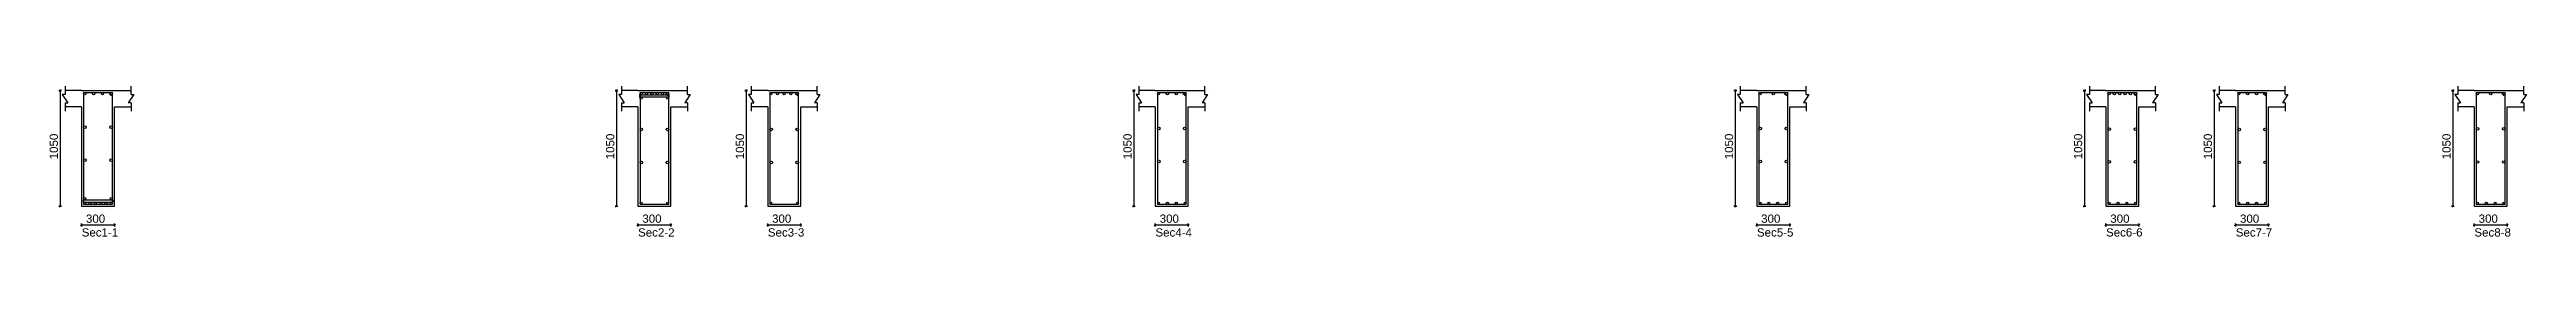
# Model space of a CAD drawing. Extents: x 0 to 98, y 3 to 248.
# Drawn here: x 5.38 to 27.91, y 173.59 to 174.96 of the extents above; entities that cross this region are included whole.
import ezdxf

# ---------------------------------------------------------------- set-up
doc = ezdxf.new("R2010")
doc.units = 0
for name, color, linetype in [('Beam_Cross_Label', 4, 'CONTINUOUS'), ('Beam_CrossSection', 2, 'CONTINUOUS'), ('dim_all', 7, 'CONTINUOUS'), ('main_botbars', 4, 'CONTINUOUS'), ('main_topbars', 4, 'CONTINUOUS'), ('Sidefacebar', 140, 'CONTINUOUS'), ('Spacerbar', 7, 'CONTINUOUS'), ('Stirrup_bar', 1, 'CONTINUOUS')]:
    doc.layers.add(name, color=color, linetype=linetype)
doc.styles.add('STRUDS_Arial', font='ARIAL.TTF', dxfattribs={"height": 0.04})

msp = doc.modelspace()

# ---------------------------------------------------------------- texts
at = {"layer": 'Beam_Cross_Label', "style": 'STRUDS_Arial'}
for s, p in [('Sec1-1', (5.6715, 173.593)), ('Sec2-2', (10.7315, 173.593)), ('Sec3-3', (11.9115, 173.593)), ('Sec4-4', (15.4365, 173.593)), ('Sec5-5', (20.9065, 173.593)), ('Sec6-6', (24.0815, 173.593)), ('Sec7-7', (25.2615, 173.593)), ('Sec8-8', (27.4315, 173.593))]:
    msp.add_text(s, height=0.075, dxfattribs=at).set_placement(p)
at = {"layer": 'dim_all', "style": 'STRUDS_Arial'}
for p in [(5.455, 174.293), (10.515, 174.293), (11.695, 174.293), (15.22, 174.293), (20.69, 174.293), (23.865, 174.293), (25.045, 174.293), (27.215, 174.293)]:
    msp.add_text('1050', height=0.075, rotation=90, dxfattribs=at).set_placement(p)
for p in [(5.71, 173.718), (10.77, 173.718), (11.95, 173.718), (15.475, 173.718), (20.945, 173.718), (24.12, 173.718), (25.3, 173.718), (27.47, 173.718)]:
    msp.add_text('300', height=0.075, dxfattribs=at).set_placement(p)

# ---------------------------------------------------------------- linework, layer by layer
at = {"layer": 'Beam_CrossSection'}
for p, q in [((5.52, 174.88), (5.495, 174.88)), ((5.495, 174.88), (5.545, 174.805)), ((5.52, 174.955), (5.52, 174.88)), ((5.67, 174.918), (5.52, 174.918)), ((5.52, 174.805), (5.52, 174.73)), ((5.52, 174.805), (5.545, 174.805)), ((5.67, 174.918), (5.97, 174.918)), ((5.67, 174.918), (5.67, 174.918)), ((5.97, 174.918), (5.97, 174.918)), ((5.97, 174.918), (6.12, 174.918)), ((6.145, 174.88), (6.095, 174.805)), ((6.12, 174.805), (6.095, 174.805)), ((6.12, 174.88), (6.12, 174.955)), ((6.12, 174.88), (6.145, 174.88)), ((6.12, 174.805), (6.12, 174.73)), ((10.58, 174.88), (10.555, 174.88)), ((10.555, 174.88), (10.605, 174.805)), ((10.58, 174.955), (10.58, 174.88)), ((10.73, 174.918), (10.58, 174.918)), ((10.58, 174.805), (10.58, 174.73)), ((10.58, 174.805), (10.605, 174.805)), ((10.73, 174.918), (11.03, 174.918)), ((10.73, 174.918), (10.73, 174.918)), ((11.03, 174.918), (11.03, 174.918)), ((11.03, 174.918), (11.18, 174.918)), ((11.205, 174.88), (11.155, 174.805)), ((11.18, 174.805), (11.155, 174.805)), ((11.18, 174.88), (11.18, 174.955)), ((11.18, 174.88), (11.205, 174.88)), ((11.18, 174.805), (11.18, 174.73)), ((11.76, 174.88), (11.735, 174.88)), ((11.735, 174.88), (11.785, 174.805)), ((11.76, 174.955), (11.76, 174.88)), ((11.91, 174.918), (11.76, 174.918)), ((11.76, 174.805), (11.76, 174.73)), ((11.76, 174.805), (11.785, 174.805)), ((11.91, 174.918), (12.21, 174.918)), ((11.91, 174.918), (11.91, 174.918)), ((12.21, 174.918), (12.21, 174.918)), ((12.21, 174.918), (12.36, 174.918)), ((12.385, 174.88), (12.335, 174.805)), ((12.36, 174.805), (12.335, 174.805)), ((12.36, 174.88), (12.36, 174.955)), ((12.36, 174.88), (12.385, 174.88)), ((12.36, 174.805), (12.36, 174.73)), ((15.285, 174.88), (15.26, 174.88)), ((15.26, 174.88), (15.31, 174.805)), ((15.285, 174.955), (15.285, 174.88)), ((15.435, 174.918), (15.285, 174.918)), ((15.285, 174.805), (15.285, 174.73)), ((15.285, 174.805), (15.31, 174.805)), ((15.435, 174.918), (15.735, 174.918)), ((15.435, 174.918), (15.435, 174.918)), ((15.735, 174.918), (15.735, 174.918)), ((15.735, 174.918), (15.885, 174.918)), ((15.91, 174.88), (15.86, 174.805)), ((15.885, 174.805), (15.86, 174.805)), ((15.885, 174.88), (15.885, 174.955)), ((15.885, 174.88), (15.91, 174.88)), ((15.885, 174.805), (15.885, 174.73)), ((20.755, 174.88), (20.73, 174.88)), ((20.73, 174.88), (20.78, 174.805)), ((20.755, 174.955), (20.755, 174.88)), ((20.905, 174.918), (20.755, 174.918)), ((20.755, 174.805), (20.755, 174.73)), ((20.755, 174.805), (20.78, 174.805)), ((20.905, 174.918), (21.205, 174.918)), ((20.905, 174.918), (20.905, 174.918)), ((21.205, 174.918), (21.205, 174.918)), ((21.205, 174.918), (21.355, 174.918)), ((21.38, 174.88), (21.33, 174.805)), ((21.355, 174.805), (21.33, 174.805)), ((21.355, 174.88), (21.355, 174.955)), ((21.355, 174.88), (21.38, 174.88)), ((21.355, 174.805), (21.355, 174.73)), ((23.93, 174.88), (23.905, 174.88)), ((23.905, 174.88), (23.955, 174.805)), ((23.93, 174.955), (23.93, 174.88)), ((24.08, 174.918), (23.93, 174.918)), ((23.93, 174.805), (23.93, 174.73)), ((23.93, 174.805), (23.955, 174.805)), ((24.08, 174.918), (24.38, 174.918)), ((24.08, 174.918), (24.08, 174.918)), ((24.38, 174.918), (24.38, 174.918)), ((24.38, 174.918), (24.53, 174.918)), ((24.555, 174.88), (24.505, 174.805)), ((24.53, 174.805), (24.505, 174.805)), ((24.53, 174.88), (24.53, 174.955)), ((24.53, 174.88), (24.555, 174.88)), ((24.53, 174.805), (24.53, 174.73)), ((25.11, 174.88), (25.085, 174.88)), ((25.085, 174.88), (25.135, 174.805)), ((25.11, 174.955), (25.11, 174.88)), ((25.26, 174.918), (25.11, 174.918)), ((25.11, 174.805), (25.11, 174.73)), ((25.11, 174.805), (25.135, 174.805)), ((25.26, 174.918), (25.56, 174.918)), ((25.26, 174.918), (25.26, 174.918)), ((25.56, 174.918), (25.56, 174.918)), ((25.56, 174.918), (25.71, 174.918)), ((25.735, 174.88), (25.685, 174.805)), ((25.71, 174.805), (25.685, 174.805)), ((25.71, 174.88), (25.71, 174.955)), ((25.71, 174.88), (25.735, 174.88)), ((25.71, 174.805), (25.71, 174.73)), ((27.28, 174.88), (27.255, 174.88)), ((27.255, 174.88), (27.305, 174.805)), ((27.28, 174.955), (27.28, 174.88)), ((27.43, 174.918), (27.28, 174.918)), ((27.28, 174.805), (27.28, 174.73)), ((27.28, 174.805), (27.305, 174.805)), ((27.43, 174.918), (27.73, 174.918)), ((27.43, 174.918), (27.43, 174.918)), ((27.73, 174.918), (27.73, 174.918)), ((27.73, 174.918), (27.88, 174.918)), ((27.905, 174.88), (27.855, 174.805)), ((27.88, 174.805), (27.855, 174.805)), ((27.88, 174.88), (27.88, 174.955)), ((27.88, 174.88), (27.905, 174.88)), ((27.88, 174.805), (27.88, 174.73)), ((5.67, 174.768), (5.52, 174.768)), ((5.67, 174.768), (5.67, 173.868)), ((5.97, 173.868), (5.97, 174.768)), ((5.97, 174.768), (6.12, 174.768)), ((10.73, 174.768), (10.58, 174.768)), ((10.73, 174.768), (10.73, 173.868)), ((11.03, 173.868), (11.03, 174.768)), ((11.03, 174.768), (11.18, 174.768)), ((11.91, 174.768), (11.76, 174.768)), ((11.91, 174.768), (11.91, 173.868)), ((12.21, 173.868), (12.21, 174.768)), ((12.21, 174.768), (12.36, 174.768)), ((15.435, 174.768), (15.285, 174.768)), ((15.435, 174.768), (15.435, 173.868)), ((15.735, 173.868), (15.735, 174.768)), ((15.735, 174.768), (15.885, 174.768)), ((20.905, 174.768), (20.755, 174.768)), ((20.905, 174.768), (20.905, 173.868)), ((21.205, 173.868), (21.205, 174.768)), ((21.205, 174.768), (21.355, 174.768)), ((24.08, 174.768), (23.93, 174.768)), ((24.08, 174.768), (24.08, 173.868)), ((24.38, 173.868), (24.38, 174.768)), ((24.38, 174.768), (24.53, 174.768)), ((25.26, 174.768), (25.11, 174.768)), ((25.26, 174.768), (25.26, 173.868)), ((25.56, 173.868), (25.56, 174.768)), ((25.56, 174.768), (25.71, 174.768)), ((27.43, 174.768), (27.28, 174.768)), ((27.43, 174.768), (27.43, 173.868)), ((27.73, 173.868), (27.73, 174.768)), ((27.73, 174.768), (27.88, 174.768)), ((5.67, 173.868), (5.97, 173.868)), ((10.73, 173.868), (11.03, 173.868)), ((11.91, 173.868), (12.21, 173.868)), ((15.435, 173.868), (15.735, 173.868)), ((20.905, 173.868), (21.205, 173.868)), ((24.08, 173.868), (24.38, 173.868)), ((25.26, 173.868), (25.56, 173.868)), ((27.43, 173.868), (27.73, 173.868))]:
    msp.add_line(p, q, dxfattribs=at)
at = {"layer": 'dim_all'}
for p, q in [((5.475, 174.918), (5.4625, 174.918)), ((5.475, 174.918), (5.4662, 174.909)), ((5.475, 174.918), (5.4838, 174.926)), ((5.475, 174.918), (5.4875, 174.918)), ((5.475, 174.918), (5.475, 173.868)), ((10.535, 174.918), (10.5225, 174.918)), ((10.535, 174.918), (10.5262, 174.909)), ((10.535, 174.918), (10.5438, 174.926)), ((10.535, 174.918), (10.5475, 174.918)), ((10.535, 174.918), (10.535, 173.868)), ((11.715, 174.918), (11.7025, 174.918)), ((11.715, 174.918), (11.7062, 174.909)), ((11.715, 174.918), (11.7238, 174.926)), ((11.715, 174.918), (11.7275, 174.918)), ((11.715, 174.918), (11.715, 173.868)), ((15.24, 174.918), (15.2275, 174.918)), ((15.24, 174.918), (15.2312, 174.909)), ((15.24, 174.918), (15.2488, 174.926)), ((15.24, 174.918), (15.2525, 174.918)), ((15.24, 174.918), (15.24, 173.868)), ((20.71, 174.918), (20.6975, 174.918)), ((20.71, 174.918), (20.7012, 174.909)), ((20.71, 174.918), (20.7188, 174.926)), ((20.71, 174.918), (20.7225, 174.918)), ((20.71, 174.918), (20.71, 173.868)), ((23.885, 174.918), (23.8725, 174.918)), ((23.885, 174.918), (23.8762, 174.909)), ((23.885, 174.918), (23.8938, 174.926)), ((23.885, 174.918), (23.8975, 174.918)), ((23.885, 174.918), (23.885, 173.868)), ((25.065, 174.918), (25.0525, 174.918)), ((25.065, 174.918), (25.0562, 174.909)), ((25.065, 174.918), (25.0738, 174.926)), ((25.065, 174.918), (25.0775, 174.918)), ((25.065, 174.918), (25.065, 173.868)), ((27.235, 174.918), (27.2225, 174.918)), ((27.235, 174.918), (27.2262, 174.909)), ((27.235, 174.918), (27.2438, 174.926)), ((27.235, 174.918), (27.2475, 174.918)), ((27.235, 174.918), (27.235, 173.868)), ((5.475, 173.868), (5.4625, 173.868)), ((5.475, 173.868), (5.4662, 173.859)), ((5.475, 173.868), (5.4838, 173.876)), ((5.475, 173.868), (5.4875, 173.868)), ((5.67, 173.698), (5.6612, 173.689)), ((5.67, 173.698), (5.67, 173.71)), ((5.67, 173.698), (5.6788, 173.706)), ((5.67, 173.698), (5.67, 173.685)), ((5.67, 173.698), (5.97, 173.698)), ((5.97, 173.698), (5.9612, 173.689)), ((5.97, 173.698), (5.97, 173.71)), ((5.97, 173.698), (5.9788, 173.706)), ((5.97, 173.698), (5.97, 173.685)), ((10.535, 173.868), (10.5225, 173.868)), ((10.535, 173.868), (10.5262, 173.859)), ((10.535, 173.868), (10.5438, 173.876)), ((10.535, 173.868), (10.5475, 173.868)), ((10.73, 173.698), (10.7212, 173.689)), ((10.73, 173.698), (10.73, 173.71)), ((10.73, 173.698), (10.7388, 173.706)), ((10.73, 173.698), (10.73, 173.685)), ((10.73, 173.698), (11.03, 173.698)), ((11.03, 173.698), (11.0212, 173.689)), ((11.03, 173.698), (11.03, 173.71)), ((11.03, 173.698), (11.0388, 173.706)), ((11.03, 173.698), (11.03, 173.685)), ((11.715, 173.868), (11.7025, 173.868)), ((11.715, 173.868), (11.7062, 173.859)), ((11.715, 173.868), (11.7238, 173.876)), ((11.715, 173.868), (11.7275, 173.868)), ((11.91, 173.698), (11.9012, 173.689)), ((11.91, 173.698), (11.91, 173.71)), ((11.91, 173.698), (11.9188, 173.706)), ((11.91, 173.698), (11.91, 173.685)), ((11.91, 173.698), (12.21, 173.698)), ((12.21, 173.698), (12.2012, 173.689)), ((12.21, 173.698), (12.21, 173.71)), ((12.21, 173.698), (12.2188, 173.706)), ((12.21, 173.698), (12.21, 173.685)), ((15.24, 173.868), (15.2275, 173.868)), ((15.24, 173.868), (15.2312, 173.859)), ((15.24, 173.868), (15.2488, 173.876)), ((15.24, 173.868), (15.2525, 173.868)), ((15.435, 173.698), (15.4262, 173.689)), ((15.435, 173.698), (15.435, 173.71)), ((15.435, 173.698), (15.4438, 173.706)), ((15.435, 173.698), (15.435, 173.685)), ((15.435, 173.698), (15.735, 173.698)), ((15.735, 173.698), (15.7262, 173.689)), ((15.735, 173.698), (15.735, 173.71)), ((15.735, 173.698), (15.7438, 173.706)), ((15.735, 173.698), (15.735, 173.685)), ((20.71, 173.868), (20.6975, 173.868)), ((20.71, 173.868), (20.7012, 173.859)), ((20.71, 173.868), (20.7188, 173.876)), ((20.71, 173.868), (20.7225, 173.868)), ((20.905, 173.698), (20.8962, 173.689)), ((20.905, 173.698), (20.905, 173.71)), ((20.905, 173.698), (20.9138, 173.706)), ((20.905, 173.698), (20.905, 173.685)), ((20.905, 173.698), (21.205, 173.698)), ((21.205, 173.698), (21.1962, 173.689)), ((21.205, 173.698), (21.205, 173.71)), ((21.205, 173.698), (21.2138, 173.706)), ((21.205, 173.698), (21.205, 173.685)), ((23.885, 173.868), (23.8725, 173.868)), ((23.885, 173.868), (23.8762, 173.859)), ((23.885, 173.868), (23.8938, 173.876)), ((23.885, 173.868), (23.8975, 173.868)), ((24.08, 173.698), (24.0712, 173.689)), ((24.08, 173.698), (24.08, 173.71)), ((24.08, 173.698), (24.0888, 173.706)), ((24.08, 173.698), (24.08, 173.685)), ((24.08, 173.698), (24.38, 173.698)), ((24.38, 173.698), (24.3712, 173.689)), ((24.38, 173.698), (24.38, 173.71)), ((24.38, 173.698), (24.3888, 173.706)), ((24.38, 173.698), (24.38, 173.685)), ((25.065, 173.868), (25.0525, 173.868)), ((25.065, 173.868), (25.0562, 173.859)), ((25.065, 173.868), (25.0738, 173.876)), ((25.065, 173.868), (25.0775, 173.868)), ((25.26, 173.698), (25.2512, 173.689)), ((25.26, 173.698), (25.26, 173.71)), ((25.26, 173.698), (25.2688, 173.706)), ((25.26, 173.698), (25.26, 173.685)), ((25.26, 173.698), (25.56, 173.698)), ((25.56, 173.698), (25.5512, 173.689)), ((25.56, 173.698), (25.56, 173.71)), ((25.56, 173.698), (25.5688, 173.706)), ((25.56, 173.698), (25.56, 173.685)), ((27.235, 173.868), (27.2225, 173.868)), ((27.235, 173.868), (27.2262, 173.859)), ((27.235, 173.868), (27.2438, 173.876)), ((27.235, 173.868), (27.2475, 173.868)), ((27.43, 173.698), (27.4212, 173.689)), ((27.43, 173.698), (27.43, 173.71)), ((27.43, 173.698), (27.4388, 173.706)), ((27.43, 173.698), (27.43, 173.685)), ((27.43, 173.698), (27.73, 173.698)), ((27.73, 173.698), (27.7212, 173.689)), ((27.73, 173.698), (27.73, 173.71)), ((27.73, 173.698), (27.7388, 173.706)), ((27.73, 173.698), (27.73, 173.685))]:
    msp.add_line(p, q, dxfattribs=at)
at = {"layer": 'main_botbars'}
for centre in [(5.6988, 173.936), (5.6988, 173.896), (5.7473, 173.896), (5.7957, 173.896), (5.8442, 173.896), (5.8928, 173.896), (5.9413, 173.936), (5.9413, 173.896), (10.7588, 173.896), (11.0013, 173.896), (11.9388, 173.896), (12.1813, 173.896), (15.4638, 173.896), (15.5446, 173.896), (15.6254, 173.896), (15.7063, 173.896), (20.9338, 173.896), (21.0146, 173.896), (21.0954, 173.896), (21.1763, 173.896), (24.1088, 173.896), (24.1896, 173.896), (24.2704, 173.896), (24.3513, 173.896), (25.2888, 173.896), (25.3696, 173.896), (25.4504, 173.896), (25.5313, 173.896), (27.4588, 173.896), (27.5396, 173.896), (27.6204, 173.896), (27.7013, 173.896)]:
    msp.add_circle(centre, 0.01, dxfattribs=at)
at = {"layer": 'main_topbars'}
for centre in [(5.6988, 174.889), (5.7796, 174.889), (5.8604, 174.889), (5.9413, 174.889), (10.7588, 174.889), (10.7588, 174.849), (10.8073, 174.889), (10.8558, 174.889), (10.9043, 174.889), (10.9528, 174.889), (11.0013, 174.889), (11.0013, 174.849), (11.9388, 174.889), (11.9994, 174.889), (12.06, 174.889), (12.1206, 174.889), (12.1813, 174.889), (15.4638, 174.889), (15.5446, 174.889), (15.6254, 174.889), (15.7063, 174.889), (20.9338, 174.889), (21.055, 174.889), (21.1763, 174.889), (24.1088, 174.889), (24.1573, 174.889), (24.2058, 174.889), (24.2543, 174.889), (24.3028, 174.889), (24.3513, 174.889), (25.2888, 174.889), (25.3696, 174.889), (25.4504, 174.889), (25.5313, 174.889), (27.4588, 174.889), (27.58, 174.889), (27.7013, 174.889)]:
    msp.add_circle(centre, 0.01, dxfattribs=at)
at = {"layer": 'Sidefacebar'}
for centre in [(5.701, 174.585), (5.939, 174.585), (15.466, 174.573), (15.704, 174.573), (20.936, 174.573), (21.174, 174.573), (24.111, 174.567), (24.349, 174.567), (27.461, 174.569), (27.699, 174.569), (10.761, 174.565), (10.999, 174.565), (11.941, 174.565), (12.179, 174.565), (25.291, 174.563), (25.529, 174.563), (5.701, 174.285), (5.939, 174.285), (10.761, 174.265), (10.999, 174.265), (11.941, 174.265), (12.179, 174.265), (15.466, 174.273), (15.704, 174.273), (20.936, 174.273), (21.174, 174.273), (24.111, 174.27), (24.349, 174.27), (25.291, 174.266), (25.529, 174.266), (27.461, 174.269), (27.699, 174.269)]:
    msp.add_circle(centre, 0.012, dxfattribs=at)
at = {"layer": 'Spacerbar'}
for p, q in [((10.7458, 174.859), (10.7458, 174.879)), ((10.7458, 174.879), (11.0143, 174.879)), ((10.7458, 174.859), (11.0143, 174.859)), ((11.0143, 174.859), (11.0143, 174.879)), ((5.6857, 173.926), (5.9543, 173.926)), ((5.6857, 173.926), (5.6857, 173.906)), ((5.6857, 173.906), (5.9543, 173.906)), ((5.9543, 173.926), (5.9543, 173.906))]:
    msp.add_line(p, q, dxfattribs=at)
at = {"layer": 'Stirrup_bar'}
for p, q in [((5.6887, 174.899), (5.6887, 173.886)), ((5.6887, 174.899), (5.9512, 174.899)), ((5.9342, 174.896), (5.92, 174.882)), ((5.9483, 174.882), (5.9342, 174.868)), ((5.9512, 173.886), (5.9512, 174.899)), ((10.7488, 174.899), (10.7488, 173.886)), ((10.7488, 174.899), (11.0113, 174.899)), ((10.9942, 174.896), (10.98, 174.882)), ((11.0083, 174.882), (10.9942, 174.868)), ((11.0113, 173.886), (11.0113, 174.899)), ((11.9288, 174.899), (11.9288, 173.886)), ((11.9288, 174.899), (12.1913, 174.899)), ((12.1742, 174.896), (12.16, 174.882)), ((12.1883, 174.882), (12.1742, 174.868)), ((12.1913, 173.886), (12.1913, 174.899)), ((15.4538, 174.899), (15.4538, 173.886)), ((15.4538, 174.899), (15.7163, 174.899)), ((15.6992, 174.896), (15.685, 174.882)), ((15.7133, 174.882), (15.6992, 174.868)), ((15.7163, 173.886), (15.7163, 174.899)), ((20.9238, 174.899), (20.9238, 173.886)), ((20.9238, 174.899), (21.1863, 174.899)), ((21.1692, 174.896), (21.155, 174.882)), ((21.1833, 174.882), (21.1692, 174.868)), ((21.1863, 173.886), (21.1863, 174.899)), ((24.0988, 174.899), (24.0988, 173.886)), ((24.0988, 174.899), (24.3613, 174.899)), ((24.3442, 174.896), (24.33, 174.882)), ((24.3583, 174.882), (24.3442, 174.868)), ((24.3613, 173.886), (24.3613, 174.899)), ((25.2788, 174.899), (25.2788, 173.886)), ((25.2788, 174.899), (25.5413, 174.899)), ((25.5242, 174.896), (25.51, 174.882)), ((25.5383, 174.882), (25.5242, 174.868)), ((25.5413, 173.886), (25.5413, 174.899)), ((27.4488, 174.899), (27.4488, 173.886)), ((27.4488, 174.899), (27.7113, 174.899)), ((27.6942, 174.896), (27.68, 174.882)), ((27.7083, 174.882), (27.6942, 174.868)), ((27.7113, 173.886), (27.7113, 174.899)), ((5.6887, 173.886), (5.9512, 173.886)), ((10.7488, 173.886), (11.0113, 173.886)), ((11.9288, 173.886), (12.1913, 173.886)), ((15.4538, 173.886), (15.7163, 173.886)), ((20.9238, 173.886), (21.1863, 173.886)), ((24.0988, 173.886), (24.3613, 173.886)), ((25.2788, 173.886), (25.5413, 173.886)), ((27.4488, 173.886), (27.7113, 173.886))]:
    msp.add_line(p, q, dxfattribs=at)

msp.set_redraw_order([(e.dxf.handle, doc.entitydb.next_handle()) for e in msp.query("TEXT MTEXT ATTDEF DIMENSION ARC_DIMENSION")])  # texts and dimensions are drawn at this point

doc.saveas('drawing.dxf')
